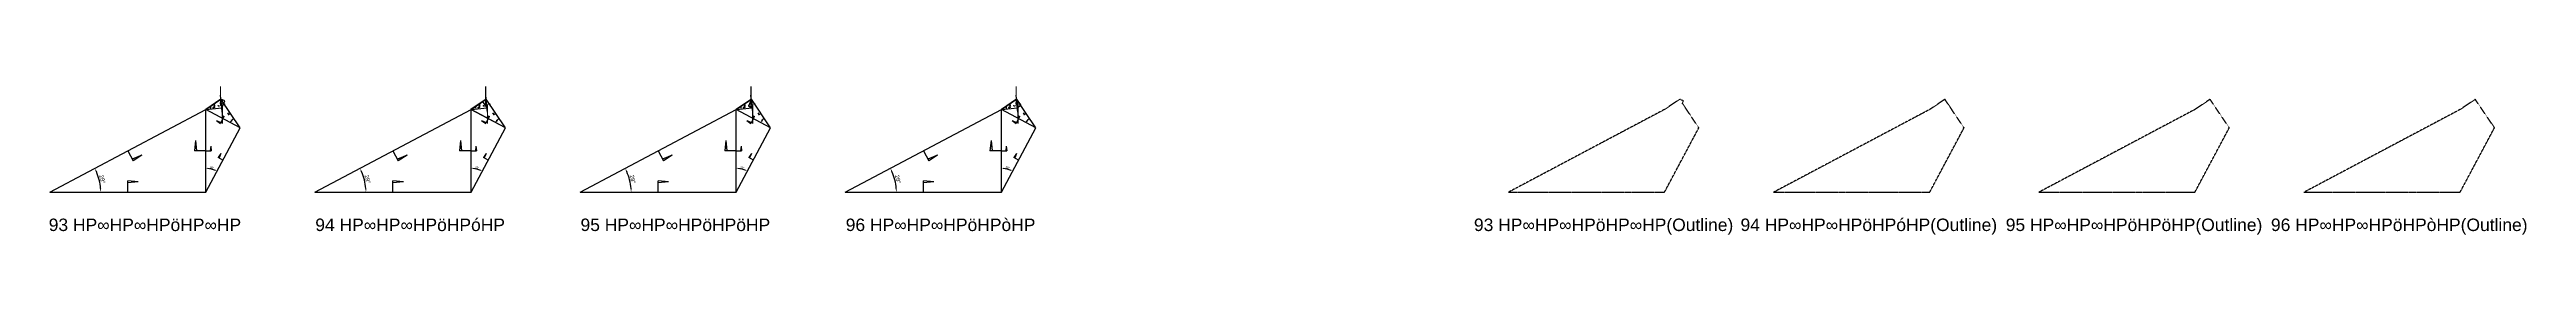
# Model space of a CAD drawing. Header units: millimetres. Extents: x 130683 to 598801, y -2841579 to 24518.
# Drawn here: x 181860 to 419854, y -828488 to -814169 of the extents above; entities that cross this region are included whole.
import ezdxf
from ezdxf.enums import TextEntityAlignment as Align

# ---------------------------------------------------------------- set-up
doc = ezdxf.new("R2010")
doc.units = ezdxf.units.MM
doc.header["$PDMODE"] = 35
doc.linetypes.add('DASHED', pattern=[19.05, 12.7, -6.35])
for name, color, linetype in [('BASE', 170, 'Continuous'), ('HYPOTENUSE', 20, 'Continuous'), ('PERPENDICULAR', 90, 'Continuous')]:
    doc.layers.add(name, color=color, linetype=linetype)
doc.styles.add('Arial', font='arial_0.ttf')
doc.dimstyles.new('ISO-25', dxfattribs={"dimtxt": 250, "dimasz": 100, "dimexe": 1.25, "dimexo": 0.625, "dimgap": 100, "dimtad": 1, "dimdec": 0, "dimtxsty": 'Arial', "dimcen": 2.5, "dimadec": 0, "dimazin": 0, "dimtfac": 1, "dimtdec": 0, "dimtmove": 0, "dimatfit": 3, "dimfxl": 1, "dimarcsym": 0})

# ---------------------------------------------------------------- blocks, each defined once
blk = doc.blocks.new('*D11')
at = {"color": 0, "lineweight": -2, "ltscale": 100, "transparency": 16777216}
blk.add_arc((0, 0), 4906, 4.08845, 23.91155, dxfattribs=at)
at = {"color": 0, "ltscale": 100, "transparency": 16777216}
for points in [[(4432, 1963), (4537, 2014), (4332, 2303)], [(4952, 352), (4835, 348), (4906, 0)]]:
    blk.add_solid(points, dxfattribs=at)
at = {"layer": 'Defpoints', "color": 0, "ltscale": 100, "transparency": 16777216}
for p in [(15000, 7976), (0, 0), (0, 0), (4841, 796), (15000, 0)]:
    blk.add_point(p, dxfattribs=at)
at = {"color": 0, "ltscale": 100, "transparency": 16777216, "insert": (5055, 1260), "char_height": 400, "attachment_point": 5, "rotation": 284, "style": 'Arial'}
blk.add_mtext('28°', dxfattribs=at)
blk = doc.blocks.new('SanjoyNathGeometrifyingTrigonometryFundamentalLockedSet')
at = {"color": 114, "linetype": 'DASHED', "ltscale": 100, "true_color": 0x139b48}
for p, q in [((14000, 4987.8), (13900, 3987.8)), ((14000, 4987.8), (14100, 3987.8)), ((15000, 3987.8), (13900, 3987.8))]:
    blk.add_line(p, q, dxfattribs=at)
at = {"color": 242, "linetype": 'DASHED', "ltscale": 100, "true_color": 0xcd2027}
for p, q in [((7500, 3987.8), (8016.4, 3016.6)), ((8852.4, 3574.3), (7922.5, 3193.2)), ((8852.4, 3574.3), (8016.4, 3016.6))]:
    blk.add_line(p, q, dxfattribs=at)
at = {"color": 159, "linetype": 'DASHED', "ltscale": 100, "true_color": 0x22346e}
for p, q in [((7500, 0), (7500, 1100)), ((8500, 1000), (7500, 1100)), ((8500, 1000), (7500, 900))]:
    blk.add_line(p, q, dxfattribs=at)
at = {"layer": 'BASE'}
blk.add_line((0, 0), (15000, 0), dxfattribs=at)
at = {"layer": 'HYPOTENUSE'}
blk.add_line((0, 0), (15000, 7975.6), dxfattribs=at)
at = {"layer": 'PERPENDICULAR'}
blk.add_line((15000, 0), (15000, 7975.6), dxfattribs=at)
at = {"color": 4, "ltscale": 100}
dim = blk.add_angular_dim_2l(base=(4841, 795.6), line1=((0, 0), (15000, 0)), line2=((0, 0), (15000, 7975.6)), dimstyle='ISO-25', override={"dimtxt": 400, "dimasz": 350, "dimgap": 100}, dxfattribs=at)
dim.commit()
dim.dimension.update_dxf_attribs({"geometry": '*D11', "text_midpoint": (5055.4, 1260.5)})

msp = doc.modelspace()

# ---------------------------------------------------------------- linework, layer by layer
at = {"linetype": 'DASHED', "ltscale": 70}
for p, q in [((198460, -816664), (198288, -815022)), ((223943, -816664), (223770, -815022)), ((249426, -816664), (249253, -815022)), ((274909, -816664), (274736, -815022))]:
    msp.add_line(p, q, dxfattribs=at)
at = {"linetype": 'DASHED'}
for points in [[(338486, -815432), (337029, -816415), (322029, -824391), (337029, -824391), (340335, -818173), (338748, -815820), (338845, -815578)], [(363969, -815432), (362512, -816415), (347512, -824391), (362512, -824391), (365818, -818173)], [(389452, -815432), (387995, -816415), (372995, -824391), (387995, -824391), (391301, -818173)], [(416783, -818173), (414935, -815432), (413477, -816415), (398477, -824391), (413477, -824391)]]:
    msp.add_lwpolyline(points, close=True, dxfattribs=at)

# ---------------------------------------------------------------- block references
at = {"linetype": 'DASHED', "ltscale": 100}
for p, xscale, yscale, zscale, rotation in [((196873, -816415), 0.103473198247351, 0.103473198247351, 0.103473198247351, 5.999999999999903), ((200179, -818173), 0.220403548264628, 0.220403548264628, 0.220403548264628, 124), ((198417, -816253), 0.04857772408763799, 0.04857772408763799, 0.04857772408763799, 68.00000000000112), ((222356, -816415), 0.103473198247351, 0.103473198247351, 0.103473198247351, 5.999999999999903), ((225662, -818173), 0.220403548264628, 0.220403548264628, 0.220403548264628, 124), ((223900, -816253), -0.04857772408763799, 0.04857772408763799, 0.04857772408763799, 304.0000000000011), ((247839, -816415), 0.103473198247351, 0.103473198247351, 0.103473198247351, 5.999999999999903), ((251145, -818173), 0.220403548264628, 0.220403548264628, 0.220403548264628, 124), ((249296, -815432), 0.04857772408763799, 0.04857772408763799, 0.04857772408763799, 248.0000000000011), ((273322, -816415), 0.103473198247351, 0.103473198247351, 0.103473198247351, 5.999999999999903), ((276628, -818173), 0.220403548264628, 0.220403548264628, 0.220403548264628, 124), ((274779, -815432), -0.04857772408763799, 0.04857772408763799, 0.04857772408763799, 124.0000000000013), ((196873, -824391), 0.4694715627858909, 0.4694715627858909, 0.4694715627858909, 62), ((222356, -824391), 0.4694715627858909, 0.4694715627858909, 0.4694715627858909, 62), ((247839, -824391), 0.4694715627858909, 0.4694715627858909, 0.4694715627858909, 62), ((273322, -824391), 0.4694715627858909, 0.4694715627858909, 0.4694715627858909, 62)]:
    msp.add_blockref('SanjoyNathGeometrifyingTrigonometryFundamentalLockedSet', p, dxfattribs=dict(at, xscale=xscale, yscale=yscale, zscale=zscale, rotation=rotation))
at = {"linetype": 'DASHED'}
for p in [(181873, -824391), (207356, -824391), (232839, -824391), (258322, -824391)]:
    msp.add_blockref('SanjoyNathGeometrifyingTrigonometryFundamentalLockedSet', p, dxfattribs=at)

# ---------------------------------------------------------------- texts
at = {"linetype": 'DASHED', "ltscale": 100, "style": 'Arial'}
for s, p in [('⌡', (198288, -815022)), ('⌠', (198460, -816664)), ('⌡', (223770, -815022)), ('⌠', (223943, -816664)), ('⌡', (249253, -815022)), ('⌠', (249426, -816664)), ('⌡', (274736, -815022)), ('⌠', (274909, -816664)), ('93 HP∞HP∞HPöHP∞HP', (191026, -827527)), ('94 HP∞HP∞HPöHPóHP', (216509, -827527)), ('95 HP∞HP∞HPöHPöHP', (241992, -827527)), ('96 HP∞HP∞HPöHPòHP', (267475, -827527)), ('93 HP∞HP∞HPöHP∞HP(Outline)', (331182, -827527)), ('94 HP∞HP∞HPöHPóHP(Outline)', (356665, -827527)), ('95 HP∞HP∞HPöHPöHP(Outline)', (382148, -827527)), ('96 HP∞HP∞HPöHPòHP(Outline)', (407630, -827527))]:
    msp.add_text(s, height=1200, dxfattribs=at).set_placement(p, align=Align.MIDDLE_CENTER)

doc.saveas('drawing.dxf')
